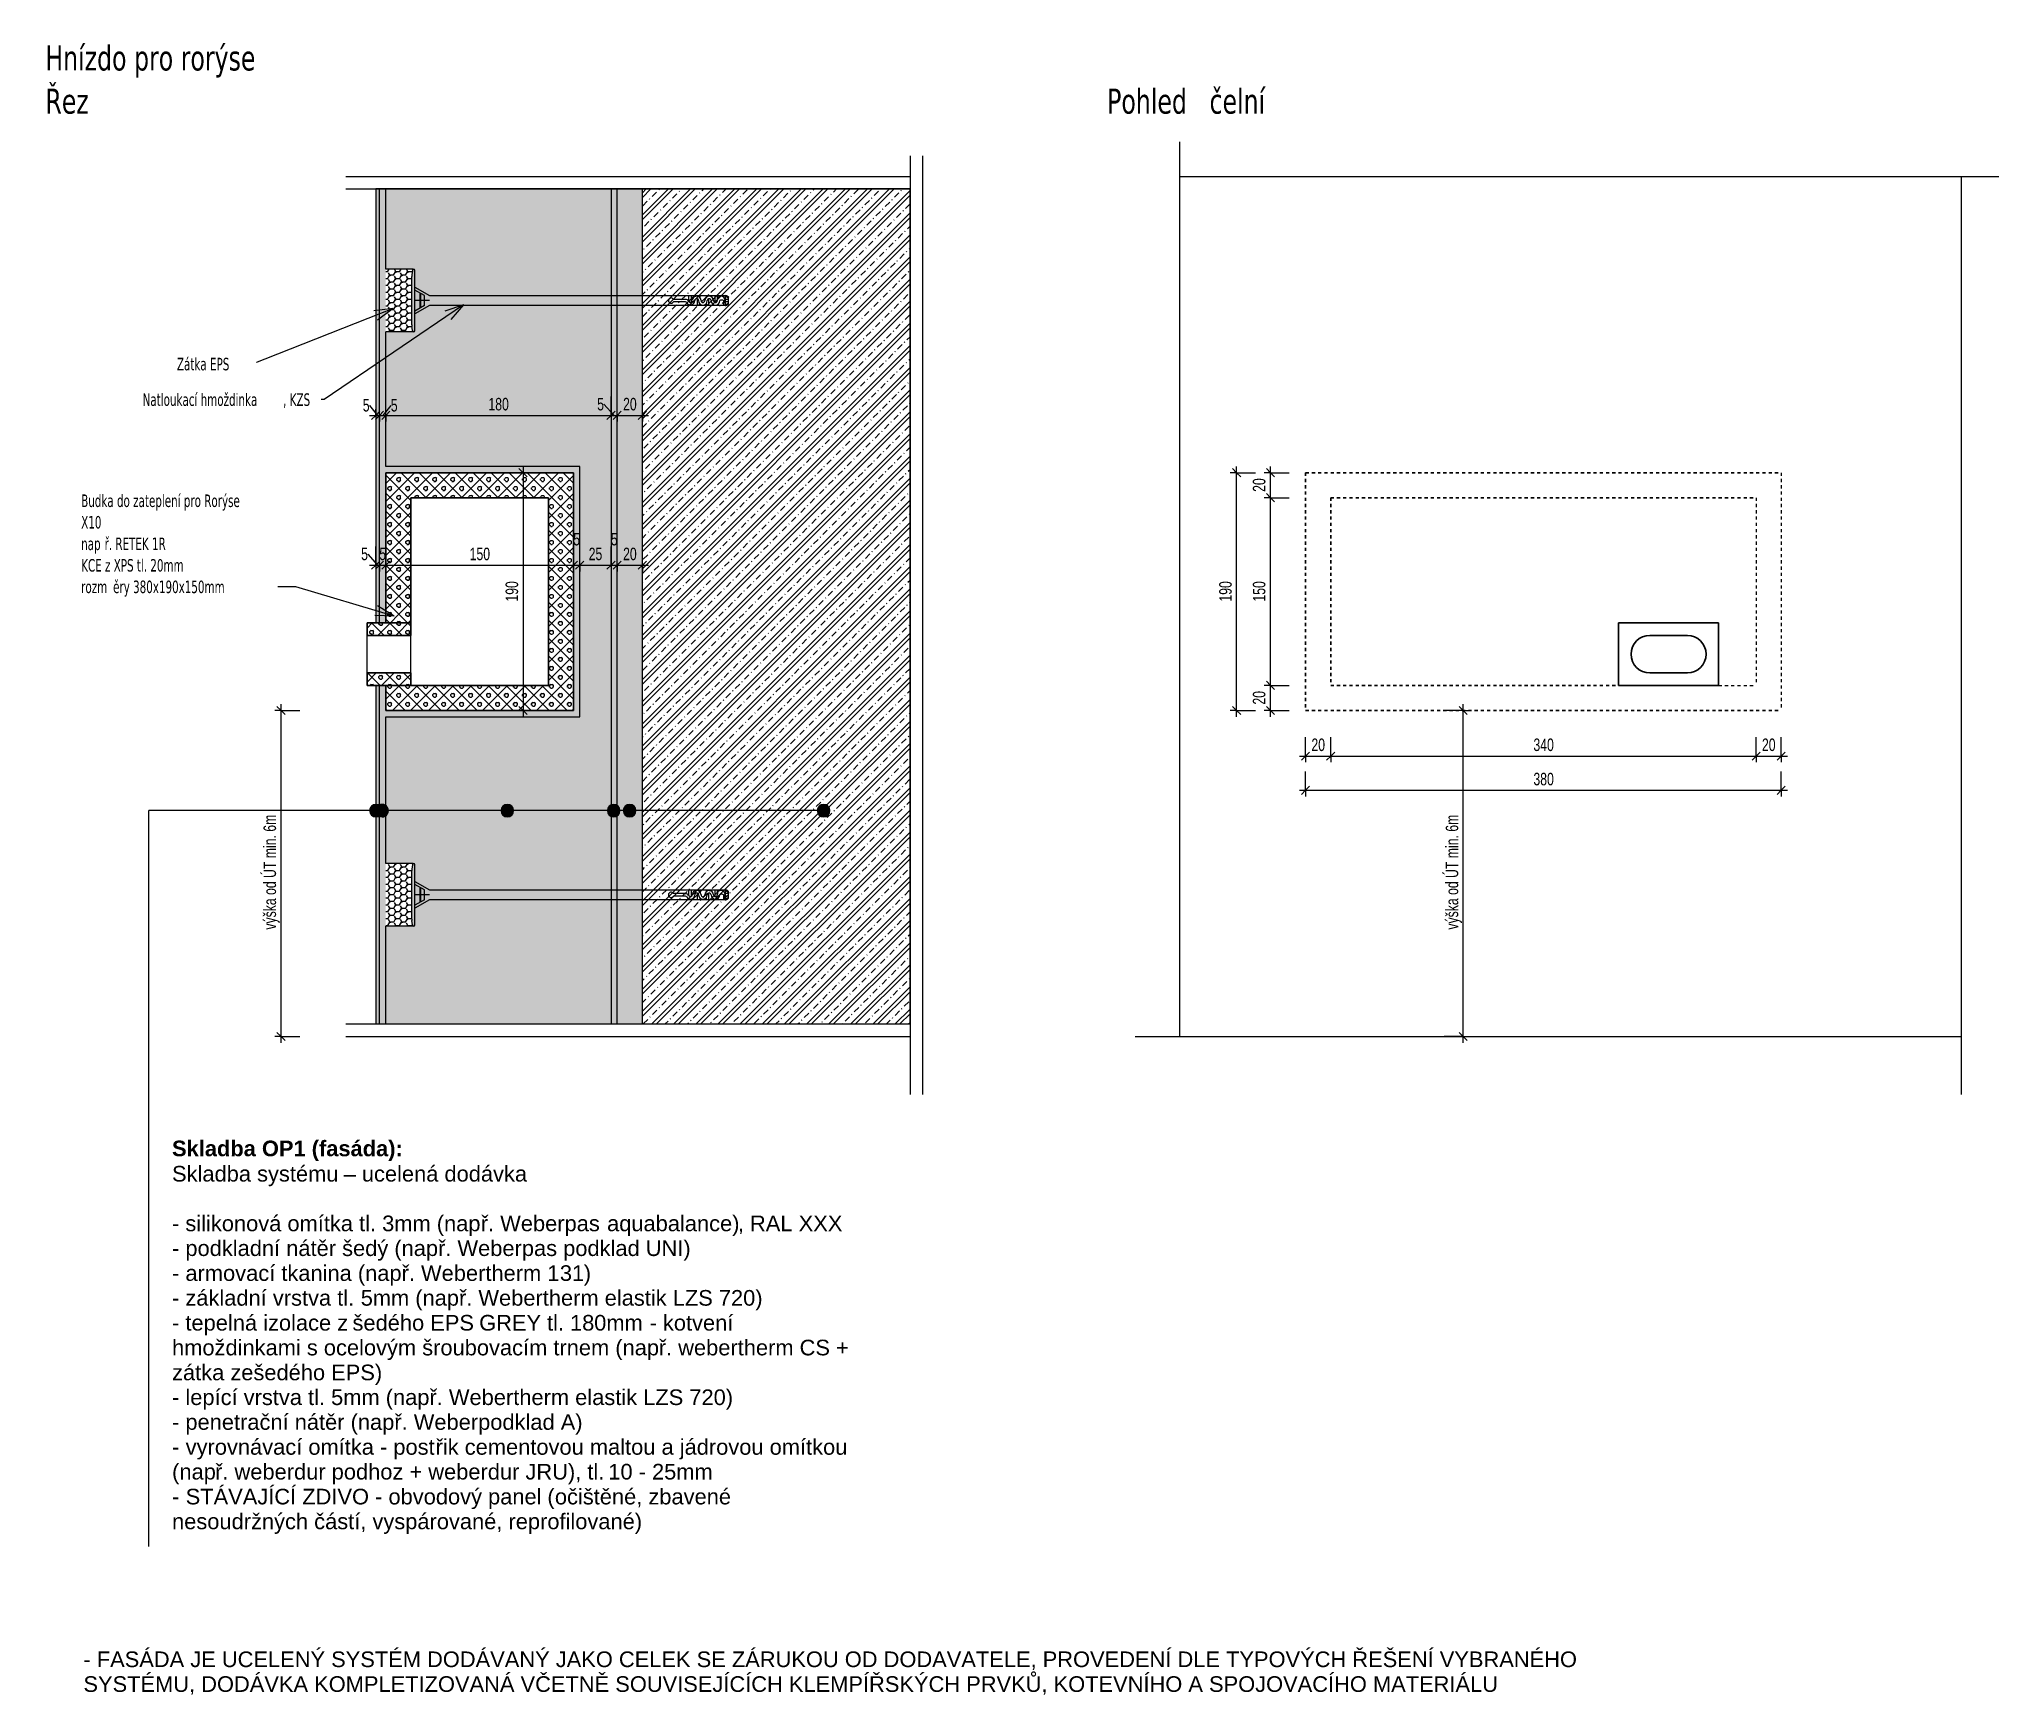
# Model space of a CAD drawing. Header units: millimetres. Extents: x 4254 to 5820, y 2280 to 3604.
import ezdxf

# ---------------------------------------------------------------- set-up
doc = ezdxf.new("R2010")
doc.units = ezdxf.units.MM
doc.linetypes.add('3_Čárkovaná 2_5mm', pattern=[5, 2.5, -2.5])
for name, color, linetype, lineweight in [('A-ANNO-DIMS', 211, 'Continuous', 9), ('A-ANNO-DIMS-5', 211, 'Continuous', 9), ('A-DETL', 90, 'Continuous', 18), ('A-DETL-GENF', 92, 'Continuous', 18), ('A-DETL-THIN', 151, 'Continuous', 18), ('G-ANNO-TEXT', 231, 'Continuous', 9)]:
    doc.layers.add(name, color=color, linetype=linetype, lineweight=lineweight)
doc.styles.add('Arial', font='arial.ttf', dxfattribs={"width": 0.7, "height": 10})
doc.styles.add('Arial_1', font='arial.ttf', dxfattribs={"height": 12.5})
doc.styles.add('Arial_B', font='arialbd.ttf', dxfattribs={"height": 12.5})
doc.styles.add('Tahoma', font='tahoma.ttf', dxfattribs={"width": 0.7, "height": 10})
doc.styles.add('Tahoma_B', font='tahomabd.ttf', dxfattribs={"width": 0.7, "height": 10})
doc.styles.add('Tahoma_B_1', font='tahomabd.ttf', dxfattribs={"width": 0.8, "height": 20})
doc.dimstyles.new('Vnitřní_-_průhledné', dxfattribs={"dimscale": 304.8, "dimtxt": 10.202594, "dimasz": 0.021325, "dimexe": 0.016404, "dimexo": 0.0625, "dimgap": 0.003281, "dimtad": 1, "dimdec": 0, "dimrnd": 5, "dimzin": 0, "dimdsep": 46, "dimtxsty": 'Arial', "dimblk1": 'OBLIQUE', "dimblk2": 'OBLIQUE', "dimsah": 1, "dimcen": 0.09, "dimdle": 0.016404, "dimazin": 0, "dimtfac": 1, "dimtdec": 4, "dimtix": 1, "dimtmove": 1, "dimatfit": 3, "dimfxl": 0.049213, "dimfxlon": 1, "dimtvp": 1, "dimtolj": 1, "dimtzin": 0, "dimarcsym": 2})
doc.dimstyles.new('Vnitřní_-_průhledné_1', dxfattribs={"dimscale": 304.8, "dimtxt": 10.202594, "dimasz": 0.021325, "dimexe": 0.016404, "dimexo": 0.0625, "dimgap": 0.003281, "dimtad": 1, "dimdec": 0, "dimrnd": 5, "dimzin": 0, "dimdsep": 46, "dimtxsty": 'Arial', "dimblk1": 'OBLIQUE', "dimblk2": 'OBLIQUE', "dimsah": 1, "dimcen": 0.09, "dimdle": 0.016404, "dimazin": 0, "dimtfac": 1, "dimtdec": 4, "dimtix": 1, "dimtmove": 0, "dimatfit": 3, "dimfxl": 0.049213, "dimfxlon": 1, "dimtvp": 1, "dimtolj": 1, "dimtzin": 0, "dimarcsym": 2})
doc.dimstyles.new('Vnitřní_-_průhledné_2', dxfattribs={"dimscale": 304.8, "dimtxt": 10.202594, "dimasz": 0.021325, "dimexe": 0.016404, "dimexo": 0.0625, "dimgap": 0.003281, "dimtad": 1, "dimdec": 0, "dimrnd": 5, "dimzin": 0, "dimdsep": 46, "dimtxsty": 'Arial', "dimblk1": 'OBLIQUE', "dimblk2": 'OBLIQUE', "dimsah": 1, "dimcen": 0.09, "dimdle": 0.016404, "dimazin": 0, "dimtfac": 1, "dimtdec": 4, "dimtix": 1, "dimtmove": 2, "dimatfit": 3, "dimfxl": 0.049213, "dimfxlon": 1, "dimtvp": 1, "dimtolj": 1, "dimtzin": 0, "dimarcsym": 2})
pattern_1 = [(0, (0, 0), (5, 5), [0.5, -4.5]), (0, (2.5, 2.5), (5, 5), [0.5, -4.5])]
pattern_2 = [(0, (0, 0), (4.763, 2.75), [3.175, -6.35]), (120, (0, 0), (-4.7630699, 2.749879), [3.175, -6.35]), (60, (0, 0), (-0.0005699, 5.499013), [0, -6.35, 3.175, 0])]

msp = doc.modelspace()

# ---------------------------------------------------------------- texts
at = {"layer": 'G-ANNO-TEXT', "color": 1, "attachment_point": 1, "bg_fill": 3, "box_fill_scale": 1.25, "bg_fill_color": 256, "bg_fill_true_color": 13158600, "bg_fill_transparency": 0}
for s, insert, char_height, width, style in [('Hnízdo pro rorýse', (4259.3, 3598.9), 20, 236.658, 'Tahoma_B_1'), ('Pohled ', (5107.7, 3564.4), 20, 99.089, 'Tahoma_B_1'), ('Budka do zateplení pro Rorýse ', (4287.9, 3240.1), 10, 190.521, 'Tahoma_B')]:
    msp.add_mtext(s, dxfattribs=dict(at, insert=insert, char_height=char_height, width=width, style=style))
at = {"layer": 'G-ANNO-TEXT', "color": 7, "char_height": 12.5, "attachment_point": 1, "bg_fill": 3, "box_fill_scale": 1.25, "bg_fill_color": 256, "bg_fill_true_color": 13158600, "bg_fill_transparency": 0}
for s, insert, width, style in [('Skladba OP1 (fasáda):', (4360.5, 2723.8), 222.468, 'Arial_B'), ('- silikonová omítka tl. 3mm (nap', (4360.5, 2663.9), 299.029, 'Arial_1'), ('- FASÁDA JE UCELENÝ SYSTÉM DODÁVANÝ JAKO CELEK SE ZÁRUKOU OD DODAVATELE, PROVEDENÍ DLE TYPOVÝCH ŘEŠENÍ VYBRANÉHO ', (4289.7, 2315.6), 1449.852, 'Arial_1')]:
    msp.add_mtext(s, dxfattribs=dict(at, insert=insert, width=width, style=style))

# ---------------------------------------------------------------- blocks, each defined once
blk = doc.blocks.new('DIMBLOCK1-Hnízdo')
at = {"layer": 'A-ANNO-DIMS-5'}
for p, q in [((4518.2, 3311.3), (4524.8, 3303.3)), ((4518.2, 3311.3), (4518.2, 3311.3)), ((4523.3, 3303.3), (4523.3, 3308.3)), ((4526.3, 3303.3), (4526.3, 3318.3)), ((4518.3, 3303.3), (4526.3, 3303.3)), ((4523.3, 3303.3), (4523.3, 3288.3)), ((4526.3, 3303.3), (4526.3, 3298.3))]:
    blk.add_line(p, q, dxfattribs=at)
at = {"layer": 'A-ANNO-DIMS-5', "lineweight": 18}
for p, q in [((4523.3, 3303.3), (4526.5, 3306.6)), ((4526.3, 3303.3), (4529.5, 3306.6)), ((4523.3, 3303.3), (4520, 3300.1)), ((4526.3, 3303.3), (4523, 3300.1))]:
    blk.add_line(p, q, dxfattribs=at)
at = {"layer": 'A-ANNO-DIMS-5', "color": 0, "insert": (4512.9, 3316.4), "char_height": 10, "width": 6.404, "attachment_point": 1, "line_spacing_factor": 0.941778, "style": 'Arial'}
blk.add_mtext('\\fArial|b0|i0|c238|p34|;\\W.7;5', dxfattribs=at)
blk = doc.blocks.new('_Oblique')
at = {"color": 0, "linetype": 'ByBlock', "lineweight": -2}
blk.add_line((-0.5, -0.5), (0.5, 0.5), dxfattribs=at)
blk = doc.blocks.new('DIMBLOCK2-Hnízdo')
at = {"layer": 'A-ANNO-DIMS-5'}
for p, q in [((4526.3, 3303.3), (4526.3, 3318.3)), ((4535.3, 3311.3), (4528.8, 3303.3)), ((4531.3, 3303.3), (4531.3, 3318.3)), ((4535.3, 3311.3), (4535.3, 3311.3)), ((4526.3, 3303.3), (4531.3, 3303.3)), ((4526.3, 3303.3), (4526.3, 3298.3)), ((4531.3, 3303.3), (4531.3, 3298.3))]:
    blk.add_line(p, q, dxfattribs=at)
at = {"layer": 'A-ANNO-DIMS-5', "lineweight": 18}
for p, q in [((4526.3, 3303.3), (4529.5, 3306.6)), ((4531.3, 3303.3), (4534.5, 3306.6)), ((4526.3, 3303.3), (4523, 3300.1)), ((4531.3, 3303.3), (4528, 3300.1))]:
    blk.add_line(p, q, dxfattribs=at)
at = {"layer": 'A-ANNO-DIMS-5', "color": 0, "insert": (4535.3, 3316.4), "char_height": 10, "width": 6.404, "attachment_point": 1, "line_spacing_factor": 0.941778, "style": 'Arial'}
blk.add_mtext('\\fArial|b0|i0|c238|p34|;\\W.7;5', dxfattribs=at)
blk = doc.blocks.new('DIMBLOCK3-Hnízdo')
at = {"layer": 'A-ANNO-DIMS-5'}
for p, q in [((4531.3, 3303.3), (4531.3, 3318.3)), ((4711.3, 3303.3), (4711.3, 3318.3)), ((4531.3, 3303.3), (4711.3, 3303.3)), ((4531.3, 3303.3), (4531.3, 3298.3)), ((4711.3, 3303.3), (4711.3, 3298.3))]:
    blk.add_line(p, q, dxfattribs=at)
at = {"layer": 'A-ANNO-DIMS-5', "lineweight": 18}
for p, q in [((4531.3, 3303.3), (4534.5, 3306.6)), ((4711.3, 3303.3), (4714.5, 3306.6)), ((4531.3, 3303.3), (4528, 3300.1)), ((4711.3, 3303.3), (4708, 3300.1))]:
    blk.add_line(p, q, dxfattribs=at)
at = {"layer": 'A-ANNO-DIMS-5', "color": 0, "insert": (4613.3, 3317.3), "char_height": 10, "width": 19.212, "attachment_point": 1, "line_spacing_factor": 0.941778, "style": 'Arial'}
blk.add_mtext('180', dxfattribs=at)
blk = doc.blocks.new('DIMBLOCK4-Hnízdo')
at = {"layer": 'A-ANNO-DIMS-5'}
for p, q in [((4705.6, 3312.2), (4713.8, 3303.3)), ((4705.6, 3312.2), (4705.6, 3312.2)), ((4711.3, 3303.3), (4711.3, 3318.3)), ((4716.3, 3303.3), (4716.3, 3318.3)), ((4711.3, 3303.3), (4716.3, 3303.3)), ((4711.3, 3303.3), (4711.3, 3298.3)), ((4716.3, 3303.3), (4716.3, 3298.3))]:
    blk.add_line(p, q, dxfattribs=at)
at = {"layer": 'A-ANNO-DIMS-5', "lineweight": 18}
for p, q in [((4711.3, 3303.3), (4714.5, 3306.6)), ((4716.3, 3303.3), (4719.5, 3306.6)), ((4711.3, 3303.3), (4708, 3300.1)), ((4716.3, 3303.3), (4713, 3300.1))]:
    blk.add_line(p, q, dxfattribs=at)
at = {"layer": 'A-ANNO-DIMS-5', "color": 0, "insert": (4700.2, 3317.3), "char_height": 10, "width": 6.404, "attachment_point": 1, "line_spacing_factor": 0.941778, "style": 'Arial'}
blk.add_mtext('\\fArial|b0|i0|c238|p34|;\\W.7;5', dxfattribs=at)
blk = doc.blocks.new('DIMBLOCK5-Hnízdo')
at = {"layer": 'A-ANNO-DIMS-5'}
for p, q in [((4716.3, 3303.3), (4716.3, 3318.3)), ((4736.3, 3303.3), (4736.3, 3318.3)), ((4716.3, 3303.3), (4741.3, 3303.3)), ((4716.3, 3303.3), (4716.3, 3298.3)), ((4736.3, 3303.3), (4736.3, 3298.3))]:
    blk.add_line(p, q, dxfattribs=at)
at = {"layer": 'A-ANNO-DIMS-5', "lineweight": 18}
for p, q in [((4716.3, 3303.3), (4719.5, 3306.6)), ((4736.3, 3303.3), (4739.5, 3306.6)), ((4716.3, 3303.3), (4713, 3300.1)), ((4736.3, 3303.3), (4733, 3300.1))]:
    blk.add_line(p, q, dxfattribs=at)
at = {"layer": 'A-ANNO-DIMS-5', "color": 0, "insert": (4720.9, 3317.3), "char_height": 10, "width": 12.808, "attachment_point": 1, "line_spacing_factor": 0.941778, "style": 'Arial'}
blk.add_mtext('20', dxfattribs=at)
blk = doc.blocks.new('DIMBLOCK6-Hnízdo')
at = {"layer": 'A-ANNO-DIMS-5'}
for p, q in [((4523.3, 3183.6), (4523.3, 3198.6)), ((4526.3, 3183.6), (4526.3, 3198.6)), ((4516.9, 3192.5), (4524.8, 3183.6)), ((4516.9, 3192.5), (4516.9, 3192.5)), ((4518.3, 3183.6), (4526.3, 3183.6)), ((4523.3, 3183.6), (4523.3, 3178.6)), ((4526.3, 3183.6), (4526.3, 3178.6))]:
    blk.add_line(p, q, dxfattribs=at)
at = {"layer": 'A-ANNO-DIMS-5', "lineweight": 18}
for p, q in [((4523.3, 3183.6), (4520, 3180.4)), ((4526.3, 3183.6), (4523, 3180.4)), ((4523.3, 3183.6), (4526.5, 3186.9)), ((4526.3, 3183.6), (4529.5, 3186.9))]:
    blk.add_line(p, q, dxfattribs=at)
at = {"layer": 'A-ANNO-DIMS-5', "color": 0, "insert": (4511.6, 3197.6), "char_height": 10, "width": 6.404, "attachment_point": 1, "line_spacing_factor": 0.941778, "style": 'Arial'}
blk.add_mtext('\\fArial|b0|i0|c238|p34|;\\W.7;5', dxfattribs=at)
blk = doc.blocks.new('DIMBLOCK7-Hnízdo')
at = {"layer": 'A-ANNO-DIMS-5'}
for p, q in [((4526.3, 3183.6), (4526.3, 3198.6)), ((4531.3, 3183.6), (4531.3, 3198.6)), ((4526.3, 3183.6), (4531.3, 3183.6)), ((4526.3, 3183.6), (4526.3, 3178.6)), ((4531.3, 3183.6), (4531.3, 3178.6))]:
    blk.add_line(p, q, dxfattribs=at)
at = {"layer": 'A-ANNO-DIMS-5', "lineweight": 18}
for p, q in [((4526.3, 3183.6), (4523, 3180.4)), ((4526.3, 3183.6), (4529.5, 3186.9)), ((4531.3, 3183.6), (4528, 3180.4)), ((4531.3, 3183.6), (4534.5, 3186.9))]:
    blk.add_line(p, q, dxfattribs=at)
at = {"layer": 'A-ANNO-DIMS-5', "color": 0, "insert": (4526.1, 3197.6), "char_height": 10, "width": 6.404, "attachment_point": 1, "line_spacing_factor": 0.941778, "style": 'Arial'}
blk.add_mtext('\\fArial|b0|i0|c238|p34|;\\W.7;5', dxfattribs=at)
blk = doc.blocks.new('DIMBLOCK8-Hnízdo')
at = {"layer": 'A-ANNO-DIMS-5'}
for p, q in [((4531.3, 3183.6), (4531.3, 3198.6)), ((4681.3, 3183.6), (4681.3, 3198.6)), ((4531.3, 3183.6), (4681.3, 3183.6)), ((4531.3, 3183.6), (4531.3, 3178.6)), ((4681.3, 3183.6), (4681.3, 3178.6))]:
    blk.add_line(p, q, dxfattribs=at)
at = {"layer": 'A-ANNO-DIMS-5', "lineweight": 18}
for p, q in [((4531.3, 3183.6), (4528, 3180.4)), ((4531.3, 3183.6), (4534.5, 3186.9)), ((4681.3, 3183.6), (4678, 3180.4)), ((4681.3, 3183.6), (4684.5, 3186.9))]:
    blk.add_line(p, q, dxfattribs=at)
at = {"layer": 'A-ANNO-DIMS-5', "color": 0, "insert": (4598.3, 3197.6), "char_height": 10, "width": 19.212, "attachment_point": 1, "line_spacing_factor": 0.941778, "style": 'Arial'}
blk.add_mtext('150', dxfattribs=at)
blk = doc.blocks.new('DIMBLOCK9-Hnízdo')
at = {"layer": 'A-ANNO-DIMS-5'}
for p, q in [((4681.3, 3183.6), (4681.3, 3198.6)), ((4686.3, 3183.6), (4686.3, 3198.6)), ((4681.3, 3183.6), (4686.3, 3183.6)), ((4681.3, 3183.6), (4681.3, 3178.6)), ((4686.3, 3183.6), (4686.3, 3178.6))]:
    blk.add_line(p, q, dxfattribs=at)
at = {"layer": 'A-ANNO-DIMS-5', "lineweight": 18}
for p, q in [((4681.3, 3183.6), (4678, 3180.4)), ((4681.3, 3183.6), (4684.5, 3186.9)), ((4686.3, 3183.6), (4683, 3180.4)), ((4686.3, 3183.6), (4689.5, 3186.9))]:
    blk.add_line(p, q, dxfattribs=at)
at = {"layer": 'A-ANNO-DIMS-5', "color": 0, "insert": (4681.1, 3209.4), "char_height": 10, "width": 6.404, "attachment_point": 1, "line_spacing_factor": 0.941778, "style": 'Arial'}
blk.add_mtext('\\fArial|b0|i0|c238|p34|;\\W.7;5', dxfattribs=at)
blk = doc.blocks.new('DIMBLOCK10-Hnízdo')
at = {"layer": 'A-ANNO-DIMS-5'}
for p, q in [((4686.3, 3183.6), (4686.3, 3198.6)), ((4711.3, 3183.6), (4711.3, 3198.6)), ((4686.3, 3183.6), (4711.3, 3183.6)), ((4686.3, 3183.6), (4686.3, 3178.6)), ((4711.3, 3183.6), (4711.3, 3178.6))]:
    blk.add_line(p, q, dxfattribs=at)
at = {"layer": 'A-ANNO-DIMS-5', "lineweight": 18}
for p, q in [((4686.3, 3183.6), (4683, 3180.4)), ((4686.3, 3183.6), (4689.5, 3186.9)), ((4711.3, 3183.6), (4708, 3180.4)), ((4711.3, 3183.6), (4714.5, 3186.9))]:
    blk.add_line(p, q, dxfattribs=at)
at = {"layer": 'A-ANNO-DIMS-5', "color": 0, "insert": (4693.4, 3197.6), "char_height": 10, "width": 12.808, "attachment_point": 1, "line_spacing_factor": 0.941778, "style": 'Arial'}
blk.add_mtext('25', dxfattribs=at)
blk = doc.blocks.new('DIMBLOCK11-Hnízdo')
at = {"layer": 'A-ANNO-DIMS-5'}
for p, q in [((4711.3, 3183.6), (4711.3, 3198.6)), ((4716.3, 3183.6), (4716.3, 3198.6)), ((4711.3, 3183.6), (4716.3, 3183.6)), ((4711.3, 3183.6), (4711.3, 3178.6)), ((4716.3, 3183.6), (4716.3, 3178.6))]:
    blk.add_line(p, q, dxfattribs=at)
at = {"layer": 'A-ANNO-DIMS-5', "lineweight": 18}
for p, q in [((4711.3, 3183.6), (4708, 3180.4)), ((4711.3, 3183.6), (4714.5, 3186.9)), ((4716.3, 3183.6), (4713, 3180.4)), ((4716.3, 3183.6), (4719.5, 3186.9))]:
    blk.add_line(p, q, dxfattribs=at)
at = {"layer": 'A-ANNO-DIMS-5', "color": 0, "insert": (4711.1, 3209.4), "char_height": 10, "width": 6.404, "attachment_point": 1, "line_spacing_factor": 0.941778, "style": 'Arial'}
blk.add_mtext('\\fArial|b0|i0|c238|p34|;\\W.7;5', dxfattribs=at)
blk = doc.blocks.new('DIMBLOCK12-Hnízdo')
at = {"layer": 'A-ANNO-DIMS-5'}
for p, q in [((4716.3, 3183.6), (4716.3, 3198.6)), ((4736.3, 3183.6), (4736.3, 3198.6)), ((4716.3, 3183.6), (4741.3, 3183.6)), ((4716.3, 3183.6), (4716.3, 3178.6)), ((4736.3, 3183.6), (4736.3, 3178.6))]:
    blk.add_line(p, q, dxfattribs=at)
at = {"layer": 'A-ANNO-DIMS-5', "lineweight": 18}
for p, q in [((4716.3, 3183.6), (4713, 3180.4)), ((4716.3, 3183.6), (4719.5, 3186.9)), ((4736.3, 3183.6), (4733, 3180.4)), ((4736.3, 3183.6), (4739.5, 3186.9))]:
    blk.add_line(p, q, dxfattribs=at)
at = {"layer": 'A-ANNO-DIMS-5', "color": 0, "insert": (4720.9, 3197.6), "char_height": 10, "width": 12.808, "attachment_point": 1, "line_spacing_factor": 0.941778, "style": 'Arial'}
blk.add_mtext('20', dxfattribs=at)
blk = doc.blocks.new('DIMBLOCK13-Hnízdo')
at = {"layer": 'A-ANNO-DIMS-5'}
for p, q in [((4641, 3257.5), (4636, 3257.5)), ((4641, 3262.5), (4641, 3062.5)), ((4641, 3257.5), (4656, 3257.5)), ((4641, 3067.5), (4636, 3067.5)), ((4641, 3067.5), (4656, 3067.5))]:
    blk.add_line(p, q, dxfattribs=at)
at = {"layer": 'A-ANNO-DIMS-5', "lineweight": 18}
for p, q in [((4641, 3257.5), (4637.7, 3260.8)), ((4641, 3257.5), (4644.2, 3254.3)), ((4641, 3067.5), (4637.7, 3070.8)), ((4641, 3067.5), (4644.2, 3064.3))]:
    blk.add_line(p, q, dxfattribs=at)
at = {"layer": 'A-ANNO-DIMS-5', "color": 0, "insert": (4627, 3154.5), "char_height": 10, "width": 19.212, "attachment_point": 1, "rotation": 90, "line_spacing_factor": 0.941778, "style": 'Arial'}
blk.add_mtext('190', dxfattribs=at)
blk = doc.blocks.new('DIMBLOCK14-Hnízdo')
at = {"layer": 'A-ANNO-DIMS-5', "lineweight": 18}
for p, q in [((4447.6, 3067.5), (4444.3, 3070.8)), ((4447.6, 3067.5), (4450.8, 3064.3)), ((4447.6, 2807), (4444.3, 2810.2)), ((4447.6, 2807), (4450.8, 2803.7))]:
    blk.add_line(p, q, dxfattribs=at)
at = {"layer": 'A-ANNO-DIMS-5'}
for p, q in [((4447.6, 2802), (4447.6, 3072.5)), ((4447.6, 3067.5), (4442.6, 3067.5)), ((4447.6, 3067.5), (4462.6, 3067.5)), ((4447.6, 2807), (4442.6, 2807)), ((4447.6, 2807), (4462.6, 2807))]:
    blk.add_line(p, q, dxfattribs=at)
at = {"layer": 'A-ANNO-DIMS-5', "color": 0, "insert": (4433.6, 2892.4), "char_height": 10, "width": 107.739, "attachment_point": 1, "rotation": 90, "line_spacing_factor": 0.941778, "style": 'Arial'}
blk.add_mtext('výška od ÚT min. 6m', dxfattribs=at)
blk = doc.blocks.new('DIMBLOCK15-Hnízdo')
at = {"layer": 'A-ANNO-DIMS-5'}
for p, q in [((5266.3, 3003.7), (5266.3, 3018.7)), ((5646.3, 3003.7), (5646.3, 3018.7)), ((5261.3, 3003.7), (5651.3, 3003.7)), ((5266.3, 3003.7), (5266.3, 2998.7)), ((5646.3, 3003.7), (5646.3, 2998.7))]:
    blk.add_line(p, q, dxfattribs=at)
at = {"layer": 'A-ANNO-DIMS-5', "lineweight": 18}
for p, q in [((5266.3, 3003.7), (5269.5, 3007)), ((5646.3, 3003.7), (5649.5, 3007)), ((5266.3, 3003.7), (5263, 3000.5)), ((5646.3, 3003.7), (5643, 3000.5))]:
    blk.add_line(p, q, dxfattribs=at)
at = {"layer": 'A-ANNO-DIMS-5', "color": 0, "insert": (5448.3, 3017.7), "char_height": 10, "width": 19.212, "attachment_point": 1, "line_spacing_factor": 0.941778, "style": 'Arial'}
blk.add_mtext('380', dxfattribs=at)
blk = doc.blocks.new('DIMBLOCK16-Hnízdo')
at = {"layer": 'A-ANNO-DIMS-5'}
for p, q in [((5211.1, 3257.5), (5206.1, 3257.5)), ((5211.1, 3062.5), (5211.1, 3262.5)), ((5211.1, 3257.5), (5226.1, 3257.5)), ((5211.1, 3067.5), (5206.1, 3067.5)), ((5211.1, 3067.5), (5226.1, 3067.5))]:
    blk.add_line(p, q, dxfattribs=at)
at = {"layer": 'A-ANNO-DIMS-5', "lineweight": 18}
for p, q in [((5211.1, 3257.5), (5207.9, 3260.8)), ((5211.1, 3257.5), (5214.4, 3254.3)), ((5211.1, 3067.5), (5207.9, 3070.8)), ((5211.1, 3067.5), (5214.4, 3064.3))]:
    blk.add_line(p, q, dxfattribs=at)
at = {"layer": 'A-ANNO-DIMS-5', "color": 0, "insert": (5197.2, 3154.5), "char_height": 10, "width": 19.212, "attachment_point": 1, "rotation": 90, "line_spacing_factor": 0.941778, "style": 'Arial'}
blk.add_mtext('190', dxfattribs=at)
blk = doc.blocks.new('DIMBLOCK17-Hnízdo')
at = {"layer": 'A-ANNO-DIMS-5'}
for p, q in [((5238.1, 3087.5), (5233.1, 3087.5)), ((5238.1, 3062.5), (5238.1, 3087.5)), ((5238.1, 3087.5), (5253.1, 3087.5)), ((5238.1, 3067.5), (5233.1, 3067.5)), ((5238.1, 3067.5), (5253.1, 3067.5))]:
    blk.add_line(p, q, dxfattribs=at)
at = {"layer": 'A-ANNO-DIMS-5', "lineweight": 18}
for p, q in [((5238.1, 3087.5), (5234.9, 3090.8)), ((5238.1, 3087.5), (5241.4, 3084.3)), ((5238.1, 3067.5), (5234.9, 3070.8)), ((5238.1, 3067.5), (5241.4, 3064.3))]:
    blk.add_line(p, q, dxfattribs=at)
at = {"layer": 'A-ANNO-DIMS-5', "color": 0, "insert": (5224.1, 3072.2), "char_height": 10, "width": 12.808, "attachment_point": 1, "rotation": 90, "line_spacing_factor": 0.941778, "style": 'Arial'}
blk.add_mtext('20', dxfattribs=at)
blk = doc.blocks.new('DIMBLOCK18-Hnízdo')
at = {"layer": 'A-ANNO-DIMS-5'}
for p, q in [((5238.1, 3237.5), (5233.1, 3237.5)), ((5238.1, 3087.5), (5238.1, 3237.5)), ((5238.1, 3237.5), (5253.1, 3237.5)), ((5238.1, 3087.5), (5233.1, 3087.5)), ((5238.1, 3087.5), (5253.1, 3087.5))]:
    blk.add_line(p, q, dxfattribs=at)
at = {"layer": 'A-ANNO-DIMS-5', "lineweight": 18}
for p, q in [((5238.1, 3237.5), (5234.9, 3240.8)), ((5238.1, 3237.5), (5241.4, 3234.3)), ((5238.1, 3087.5), (5234.9, 3090.8)), ((5238.1, 3087.5), (5241.4, 3084.3))]:
    blk.add_line(p, q, dxfattribs=at)
at = {"layer": 'A-ANNO-DIMS-5', "color": 0, "insert": (5224.1, 3154.5), "char_height": 10, "width": 19.212, "attachment_point": 1, "rotation": 90, "line_spacing_factor": 0.941778, "style": 'Arial'}
blk.add_mtext('150', dxfattribs=at)
blk = doc.blocks.new('DIMBLOCK19-Hnízdo')
at = {"layer": 'A-ANNO-DIMS-5'}
for p, q in [((5238.1, 3257.5), (5233.1, 3257.5)), ((5238.1, 3237.5), (5238.1, 3262.5)), ((5238.1, 3257.5), (5253.1, 3257.5)), ((5238.1, 3237.5), (5233.1, 3237.5)), ((5238.1, 3237.5), (5253.1, 3237.5))]:
    blk.add_line(p, q, dxfattribs=at)
at = {"layer": 'A-ANNO-DIMS-5', "lineweight": 18}
for p, q in [((5238.1, 3257.5), (5234.9, 3260.8)), ((5238.1, 3257.5), (5241.4, 3254.3)), ((5238.1, 3237.5), (5234.9, 3240.8)), ((5238.1, 3237.5), (5241.4, 3234.3))]:
    blk.add_line(p, q, dxfattribs=at)
at = {"layer": 'A-ANNO-DIMS-5', "color": 0, "insert": (5224.1, 3242.2), "char_height": 10, "width": 12.808, "attachment_point": 1, "rotation": 90, "line_spacing_factor": 0.941778, "style": 'Arial'}
blk.add_mtext('20', dxfattribs=at)
blk = doc.blocks.new('DIMBLOCK20-Hnízdo')
at = {"layer": 'A-ANNO-DIMS-5'}
for p, q in [((5266.3, 3031.1), (5266.3, 3046.1)), ((5286.3, 3031.1), (5286.3, 3046.1)), ((5261.3, 3031.1), (5286.3, 3031.1)), ((5266.3, 3031.1), (5266.3, 3026.1)), ((5286.3, 3031.1), (5286.3, 3026.1))]:
    blk.add_line(p, q, dxfattribs=at)
at = {"layer": 'A-ANNO-DIMS-5', "lineweight": 18}
for p, q in [((5266.3, 3031.1), (5263, 3027.8)), ((5266.3, 3031.1), (5269.5, 3034.3)), ((5286.3, 3031.1), (5283, 3027.8)), ((5286.3, 3031.1), (5289.5, 3034.3))]:
    blk.add_line(p, q, dxfattribs=at)
at = {"layer": 'A-ANNO-DIMS-5', "color": 0, "insert": (5270.9, 3045.1), "char_height": 10, "width": 12.808, "attachment_point": 1, "line_spacing_factor": 0.941778, "style": 'Arial'}
blk.add_mtext('20', dxfattribs=at)
blk = doc.blocks.new('DIMBLOCK21-Hnízdo')
at = {"layer": 'A-ANNO-DIMS-5'}
for p, q in [((5286.3, 3031.1), (5286.3, 3046.1)), ((5626.3, 3031.1), (5626.3, 3046.1)), ((5286.3, 3031.1), (5626.3, 3031.1)), ((5286.3, 3031.1), (5286.3, 3026.1)), ((5626.3, 3031.1), (5626.3, 3026.1))]:
    blk.add_line(p, q, dxfattribs=at)
at = {"layer": 'A-ANNO-DIMS-5', "lineweight": 18}
for p, q in [((5286.3, 3031.1), (5283, 3027.8)), ((5286.3, 3031.1), (5289.5, 3034.3)), ((5626.3, 3031.1), (5623, 3027.8)), ((5626.3, 3031.1), (5629.5, 3034.3))]:
    blk.add_line(p, q, dxfattribs=at)
at = {"layer": 'A-ANNO-DIMS-5', "color": 0, "insert": (5448.3, 3045.1), "char_height": 10, "width": 19.212, "attachment_point": 1, "line_spacing_factor": 0.941778, "style": 'Arial'}
blk.add_mtext('340', dxfattribs=at)
blk = doc.blocks.new('DIMBLOCK22-Hnízdo')
at = {"layer": 'A-ANNO-DIMS-5'}
for p, q in [((5626.3, 3031.1), (5626.3, 3046.1)), ((5646.3, 3031.1), (5646.3, 3046.1)), ((5626.3, 3031.1), (5651.3, 3031.1)), ((5626.3, 3031.1), (5626.3, 3026.1)), ((5646.3, 3031.1), (5646.3, 3026.1))]:
    blk.add_line(p, q, dxfattribs=at)
at = {"layer": 'A-ANNO-DIMS-5', "lineweight": 18}
for p, q in [((5626.3, 3031.1), (5623, 3027.8)), ((5626.3, 3031.1), (5629.5, 3034.3)), ((5646.3, 3031.1), (5643, 3027.8)), ((5646.3, 3031.1), (5649.5, 3034.3))]:
    blk.add_line(p, q, dxfattribs=at)
at = {"layer": 'A-ANNO-DIMS-5', "color": 0, "insert": (5630.9, 3045.1), "char_height": 10, "width": 12.808, "attachment_point": 1, "line_spacing_factor": 0.941778, "style": 'Arial'}
blk.add_mtext('20', dxfattribs=at)
blk = doc.blocks.new('DIMBLOCK23-Hnízdo')
at = {"layer": 'A-ANNO-DIMS-5', "lineweight": 18}
for p, q in [((5392.1, 3067.5), (5388.9, 3070.8)), ((5392.1, 3067.5), (5395.4, 3064.3)), ((5392.1, 2807), (5388.9, 2810.2)), ((5392.1, 2807), (5395.4, 2803.7))]:
    blk.add_line(p, q, dxfattribs=at)
at = {"layer": 'A-ANNO-DIMS-5'}
for p, q in [((5392.1, 2802), (5392.1, 3072.5)), ((5392.1, 3067.5), (5377.1, 3067.5)), ((5392.1, 3067.5), (5397.1, 3067.5)), ((5392.1, 2807), (5377.1, 2807)), ((5392.1, 2807), (5397.1, 2807))]:
    blk.add_line(p, q, dxfattribs=at)
at = {"layer": 'A-ANNO-DIMS-5', "color": 0, "insert": (5378.2, 2892.4), "char_height": 10, "width": 107.739, "attachment_point": 1, "rotation": 90, "line_spacing_factor": 0.941778, "style": 'Arial'}
blk.add_mtext('výška od ÚT min. 6m', dxfattribs=at)

# ---------------------------------------------------------------- dimensions: what is measured, and where the dimension line sits
at = {"layer": 'A-ANNO-DIMS'}
for base, p1, p2, dimstyle, override, picture, middle in [((4526.3, 3303.3), (4523.3, 3288.3), (4526.3, 3318.3), 'Vnitřní_-_průhledné', {"dimpost": '<>', "dimfxl": 30.149627}, 'DIMBLOCK1-Hnízdo', (4516.1, 3309.8)), ((4531.3, 3303.3), (4526.3, 3318.3), (4531.3, 3318.3), 'Vnitřní_-_průhledné', {"dimpost": '<>', "dimfxl": 5}, 'DIMBLOCK2-Hnízdo', (4538.6, 3309.8)), ((4716.3, 3303.3), (4711.3, 3318.3), (4716.3, 3318.3), 'Vnitřní_-_průhledné', {"dimpost": '<>', "dimfxl": 5}, 'DIMBLOCK4-Hnízdo', (4703.4, 3310.6)), ((4526.3, 3183.6), (4523.3, 3198.6), (4526.3, 3198.6), 'Vnitřní_-_průhledné', {"dimpost": '<>', "dimfxl": 3}, 'DIMBLOCK6-Hnízdo', (4514.8, 3190.9)), ((4686.3, 3183.6), (4681.3, 3198.6), (4686.3, 3198.6), 'Vnitřní_-_průhledné_2', {"dimpost": '<>', "dimfxl": 5}, 'DIMBLOCK9-Hnízdo', (4684.3, 3202.8)), ((4716.3, 3183.6), (4711.3, 3198.6), (4716.3, 3198.6), 'Vnitřní_-_průhledné_2', {"dimpost": '<>', "dimfxl": 5}, 'DIMBLOCK11-Hnízdo', (4714.3, 3202.8))]:
    dim = msp.add_linear_dim(base=base, p1=p1, p2=p2, dimstyle=dimstyle, override=override, dxfattribs=at)
    dim.commit()
    dim.dimension.update_dxf_attribs({"geometry": picture, "text_midpoint": middle, "dimtype": 160})
for base, p1, p2, override, picture, middle in [((4711.3, 3303.3), (4531.3, 3318.3), (4711.3, 3318.3), {"dimpost": '<>', "dimfxl": 180}, 'DIMBLOCK3-Hnízdo', (4621.3, 3309.4)), ((4736.3, 3303.3), (4716.3, 3318.3), (4736.3, 3318.3), {"dimpost": '<>', "dimfxl": 20}, 'DIMBLOCK5-Hnízdo', (4726.3, 3309.4)), ((4531.3, 3183.6), (4526.3, 3198.6), (4531.3, 3198.6), {"dimpost": '<>', "dimfxl": 5}, 'DIMBLOCK7-Hnízdo', (4528.8, 3189.7)), ((4681.3, 3183.6), (4531.3, 3198.6), (4681.3, 3198.6), {"dimpost": '<>', "dimfxl": 150}, 'DIMBLOCK8-Hnízdo', (4606.3, 3189.7)), ((4711.3, 3183.6), (4686.3, 3198.6), (4711.3, 3198.6), {"dimpost": '<>', "dimfxl": 25}, 'DIMBLOCK10-Hnízdo', (4698.8, 3189.7)), ((4736.3, 3183.6), (4716.3, 3198.6), (4736.3, 3198.6), {"dimpost": '<>', "dimfxl": 20}, 'DIMBLOCK12-Hnízdo', (4726.3, 3189.7)), ((5286.3, 3031.1), (5266.3, 3046.1), (5286.3, 3046.1), {"dimpost": '<>', "dimfxl": 20}, 'DIMBLOCK20-Hnízdo', (5276.3, 3037.2)), ((5626.3, 3031.1), (5286.3, 3046.1), (5626.3, 3046.1), {"dimpost": '<>', "dimfxl": 340}, 'DIMBLOCK21-Hnízdo', (5456.3, 3037.2)), ((5646.3, 3031.1), (5626.3, 3046.1), (5646.3, 3046.1), {"dimpost": '<>', "dimfxl": 20}, 'DIMBLOCK22-Hnízdo', (5636.3, 3037.2)), ((5646.3, 3003.7), (5266.3, 3018.7), (5646.3, 3018.7), {"dimpost": '<>', "dimfxl": 380}, 'DIMBLOCK15-Hnízdo', (5456.3, 3009.9))]:
    dim = msp.add_linear_dim(base=base, p1=p1, p2=p2, dimstyle='Vnitřní_-_průhledné_1', override=override, dxfattribs=at)
    dim.commit()
    dim.dimension.update_dxf_attribs({"geometry": picture, "text_midpoint": middle})
for base, p1, p2, override, picture, middle in [((4641, 3067.5), (4656, 3257.5), (4656, 3067.5), {"dimpost": '<>', "dimfxl": 190}, 'DIMBLOCK13-Hnízdo', (4634.9, 3162.5)), ((5211.1, 3257.5), (5226.1, 3067.5), (5226.1, 3257.5), {"dimpost": '<>', "dimfxl": 190}, 'DIMBLOCK16-Hnízdo', (5205, 3162.5)), ((5238.1, 3257.5), (5253.1, 3237.5), (5253.1, 3257.5), {"dimpost": '<>', "dimfxl": 20}, 'DIMBLOCK19-Hnízdo', (5232, 3247.5)), ((5238.1, 3237.5), (5253.1, 3087.5), (5253.1, 3237.5), {"dimpost": '<>', "dimfxl": 150}, 'DIMBLOCK18-Hnízdo', (5232, 3162.5)), ((5238.1, 3087.5), (5253.1, 3067.5), (5253.1, 3087.5), {"dimpost": '<>', "dimfxl": 20}, 'DIMBLOCK17-Hnízdo', (5232, 3077.5))]:
    dim = msp.add_linear_dim(base=base, p1=p1, p2=p2, angle=90, dimstyle='Vnitřní_-_průhledné_1', override=override, dxfattribs=at)
    dim.commit()
    dim.dimension.update_dxf_attribs({"geometry": picture, "text_midpoint": middle})
for base, p1, p2, picture, middle in [((4447.6, 3067.5), (4462.6, 2807), (4462.6, 3067.5), 'DIMBLOCK14-Hnízdo', (4438.8, 2937.3)), ((5392.1, 3067.5), (5377.1, 2807), (5377.1, 3067.5), 'DIMBLOCK23-Hnízdo', (5383.4, 2937.3))]:
    dim = msp.add_linear_dim(base=base, p1=p1, p2=p2, angle=90, text='výška od ÚT min. 6m', dimstyle='Vnitřní_-_průhledné_1', override={"dimpost": '<>', "dimfxl": 260.527509}, dxfattribs=at)
    dim.commit()
    dim.dimension.update_dxf_attribs({"geometry": picture, "text_midpoint": middle})

# ---------------------------------------------------------------- hatches: boundary and pattern name
at = {"layer": 'A-DETL-GENF'}
h = msp.add_hatch(dxfattribs=at)
h.set_pattern_fill('FP_2', color=1, style=0, pattern_type=2)
h.set_pattern_definition(pattern_1)
h.paths.add_polyline_path([(4523.3, 2817), (4526.3, 2817), (4526.3, 2983), (4525.8, 2983.2), (4524.6, 2982.7), (4523.3, 2982.5), (4523.3, 2827.4)])
h.paths.add_polyline_path([(4525.9, 2991.8), (4525.9, 2991.8), (4526.3, 2992), (4526.3, 3087.5), (4523.3, 3087.5), (4523.3, 2992.5), (4524.6, 2992.3), (4525.8, 2991.8)])
h.paths.add_polyline_path([(4526.3, 3137.5), (4526.3, 3484.3), (4523.3, 3484.3), (4523.3, 3137.5)])
h = msp.add_hatch(dxfattribs=at)
h.set_pattern_fill('FP_2', color=1, style=0, pattern_type=2)
h.set_pattern_definition(pattern_1)
h.paths.add_polyline_path([(4531.3, 2817), (4531.3, 2983.4), (4530.9, 2983.2), (4529.6, 2982.7), (4528.4, 2982.5), (4527.1, 2982.7), (4526.3, 2983), (4526.3, 2817)])
h.paths.add_polyline_path([(4531.3, 2991.6), (4531.3, 3062.5), (4686.3, 3062.5), (4686.3, 3262.5), (4531.3, 3262.5), (4531.3, 3484.3), (4526.3, 3484.3), (4526.3, 3137.5), (4531.3, 3137.5), (4531.3, 3257.5), (4681.3, 3257.5), (4681.3, 3067.5), (4531.3, 3067.5), (4531.3, 3087.5), (4526.3, 3087.5), (4526.3, 2992), (4527.1, 2992.3), (4528.4, 2992.5), (4529.8, 2992.3), (4530.9, 2991.8)])
h = msp.add_hatch(dxfattribs=at)
h.set_pattern_fill('FP_3', color=1, style=0, pattern_type=2)
h.set_pattern_definition([(0, (0, 0), (4.763, 2.75), [3.175, -6.35]), (120, (0, 0), (-4.7630699, 2.749879), [3.175, -6.35]), (60, (0, 0), (-6.99e-05, 5.499879), [0, -6.35, 3.175, 0])])
h.paths.add_polyline_path([(4531.3, 2817), (4711.3, 2817), (4711.3, 2983), (4710.9, 2983.2), (4709.9, 2984), (4709.1, 2985), (4708.6, 2986.2), (4708.4, 2987.5), (4708.6, 2988.8), (4709.1, 2990), (4709.9, 2991.1), (4710.9, 2991.8), (4711.3, 2992), (4711.3, 3484.3), (4531.3, 3484.3), (4531.3, 3420.1), (4552.1, 3420.1), (4552.1, 3370.1), (4531.3, 3370.1), (4531.3, 3262.5), (4686.3, 3262.5), (4686.3, 3062.5), (4531.3, 3062.5), (4531.3, 2991.6), (4532, 2991.1), (4532.8, 2990), (4533.3, 2988.8), (4533.4, 2987.5), (4533.3, 2986.2), (4532.8, 2985), (4532, 2984), (4531.3, 2983.4), (4531.3, 2945.2), (4552.1, 2945.2), (4552.1, 2895.2), (4531.3, 2895.2), (4531.3, 2827.4)])
h.paths.add_polyline_path([(4628.4, 2982.5), (4627.1, 2982.7), (4625.9, 2983.2), (4624.9, 2984), (4624.1, 2985), (4623.6, 2986.2), (4623.4, 2987.5), (4623.6, 2988.8), (4624.1, 2990), (4624.9, 2991.1), (4625.9, 2991.8), (4627.1, 2992.3), (4628.4, 2992.5), (4629.7, 2992.3), (4630.9, 2991.8), (4632, 2991.1), (4632.8, 2990), (4633.3, 2988.8), (4633.4, 2987.5), (4633.3, 2986.2), (4632.8, 2985), (4632, 2984), (4630.9, 2983.2), (4629.7, 2982.7)])
h = msp.add_hatch(dxfattribs=at)
h.set_pattern_fill('FP_2', color=1, style=0, pattern_type=2)
h.set_pattern_definition(pattern_1)
h.paths.add_polyline_path([(4711.3, 2817), (4716.3, 2817), (4716.3, 2983.4), (4715.9, 2983.2), (4714.7, 2982.7), (4713.4, 2982.5), (4712.1, 2982.7), (4711.3, 2983), (4711.3, 2827.4)])
h.paths.add_polyline_path([(4716.3, 2991.6), (4716.3, 3484.3), (4711.3, 3484.3), (4711.3, 2992), (4712.1, 2992.3), (4713.4, 2992.5), (4714.7, 2992.3), (4715.9, 2991.8)])
h = msp.add_hatch(dxfattribs=at)
h.set_pattern_fill('FP_2', color=1, style=0, pattern_type=2)
h.set_pattern_definition(pattern_1)
h.paths.add_polyline_path([(4716.3, 2817), (4736.3, 2817), (4736.3, 3484.3), (4716.3, 3484.3), (4716.3, 2991.6), (4717, 2991.1), (4717.8, 2990), (4718.3, 2988.8), (4718.4, 2987.5), (4718.3, 2986.2), (4717.8, 2985), (4717, 2984), (4716.3, 2983.4), (4716.3, 2827.4)])
h.paths.add_polyline_path([(4726.1, 2982.5), (4724.8, 2982.7), (4723.6, 2983.2), (4722.6, 2984), (4721.8, 2985), (4721.3, 2986.2), (4721.1, 2987.5), (4721.3, 2988.8), (4721.8, 2990), (4722.6, 2991.1), (4723.6, 2991.8), (4724.8, 2992.3), (4726.1, 2992.5), (4727.4, 2992.3), (4728.6, 2991.8), (4729.7, 2991.1), (4730.5, 2990), (4731, 2988.8), (4731.1, 2987.5), (4731, 2986.2), (4730.5, 2985), (4729.7, 2984), (4728.6, 2983.2), (4727.4, 2982.7)])
h = msp.add_hatch(dxfattribs=at)
h.set_pattern_fill('FP_1', style=0, pattern_type=2)
h.set_pattern_definition([(45, (0, 0), (-8.838835, 8.838835), []), (45, (3.75, 0), (-8.838835, 8.838835), []), (45, (10.7, 0), (-8.838835, 8.838835), [5, -2.5, 0.5, -2.5])])
h.paths.add_polyline_path([(4736.3, 2817), (4950.2, 2817), (4950.2, 3484.3), (4736.3, 3484.3), (4736.3, 2827.4)])
h.paths.add_polyline_path([(4881.1, 2982.5), (4879.8, 2982.7), (4878.6, 2983.2), (4877.6, 2984), (4876.8, 2985), (4876.3, 2986.2), (4876.1, 2987.5), (4876.3, 2988.8), (4876.8, 2990), (4877.6, 2991.1), (4878.6, 2991.8), (4879.8, 2992.3), (4881.1, 2992.5), (4882.4, 2992.3), (4883.6, 2991.8), (4884.7, 2991.1), (4885.5, 2990), (4886, 2988.8), (4886.1, 2987.5), (4886, 2986.2), (4885.5, 2985), (4884.7, 2984), (4883.6, 2983.2), (4882.4, 2982.7)])
h = msp.add_hatch(dxfattribs=at)
h.set_pattern_fill('FP_4', color=1, style=0, pattern_type=2)
h.set_pattern_definition(pattern_2)
h.paths.add_polyline_path([(4531.3, 3420.1), (4531.3, 3370.1), (4552.1, 3370.1), (4552.1, 3420.1)])
h = msp.add_hatch(dxfattribs=at)
h.set_pattern_fill('FP_5', color=1, style=0, pattern_type=2)
h.set_pattern_definition([(45, (3.592, 0), (-7.184205, 7.184205), []), (0, (15.04, 3.365), (7.184, 7.184), [1.27, -13.098]), (45, (16.31, 3.365), (-7.184205, 7.184205), [1.27, -8.89]), (90, (17.208, 4.263), (-7.184, 7.184), [1.27, -13.098]), (135, (17.208, 5.533), (-7.184205, -7.184205), [1.27, -8.89]), (0, (15.04, 6.431), (7.184, 7.184), [1.27, -13.098]), (45, (14.141, 5.533), (-7.184205, 7.184205), [1.27, -8.89]), (90, (14.141, 4.263), (-7.184, 7.184), [1.27, -13.098]), (135, (15.04, 3.365), (-7.184205, -7.184205), [1.27, -8.89]), (135, (13.389, 0), (-7.184205, -7.184205), [])])
h.paths.add_polyline_path([(4681.3, 3067.5), (4681.3, 3257.5), (4531.3, 3257.5), (4531.3, 3137.5), (4516.3, 3137.5), (4516.3, 3127.5), (4551.3, 3127.5), (4551.3, 3237.5), (4661.3, 3237.5), (4661.3, 3087.5), (4551.3, 3087.5), (4551.3, 3097.5), (4516.3, 3097.5), (4516.3, 3087.5), (4531.3, 3087.5), (4531.3, 3067.5)])
for points in [[(4523.3, 2982.5), (4524.6, 2982.7), (4525.8, 2983.2), (4526.8, 2984), (4527.6, 2985), (4528.1, 2986.2), (4528.3, 2987.5), (4528.1, 2988.8), (4527.6, 2990), (4526.8, 2991.1), (4525.8, 2991.8), (4524.6, 2992.3), (4523.3, 2992.5), (4522, 2992.3), (4520.8, 2991.8), (4519.8, 2991.1), (4519, 2990), (4518.5, 2988.8), (4518.3, 2987.5), (4518.5, 2986.2), (4519, 2985), (4519.8, 2984), (4520.8, 2983.2), (4522, 2982.7)], [(4528.4, 2982.5), (4529.7, 2982.7), (4530.9, 2983.2), (4532, 2984), (4532.8, 2985), (4533.3, 2986.2), (4533.4, 2987.5), (4533.3, 2988.8), (4532.8, 2990), (4532, 2991.1), (4530.9, 2991.8), (4529.7, 2992.3), (4528.4, 2992.5), (4527.1, 2992.3), (4525.9, 2991.8), (4526.8, 2991.1), (4527.6, 2990), (4528.1, 2988.8), (4528.3, 2987.5), (4528.1, 2986.2), (4527.6, 2985), (4526.8, 2984), (4525.9, 2983.2), (4525.9, 2983.2), (4527.1, 2982.7), (4527.6, 2982.6)], [(4628.4, 2982.5), (4629.7, 2982.7), (4630.9, 2983.2), (4632, 2984), (4632.8, 2985), (4633.3, 2986.2), (4633.4, 2987.5), (4633.3, 2988.8), (4632.8, 2990), (4632, 2991.1), (4630.9, 2991.8), (4629.7, 2992.3), (4628.4, 2992.5), (4627.1, 2992.3), (4625.9, 2991.8), (4624.9, 2991.1), (4624.1, 2990), (4623.6, 2988.8), (4623.4, 2987.5), (4623.6, 2986.2), (4624.1, 2985), (4624.9, 2984), (4625.9, 2983.2), (4627.1, 2982.7)], [(4713.4, 2982.5), (4714.7, 2982.7), (4715.9, 2983.2), (4717, 2984), (4717.8, 2985), (4718.3, 2986.2), (4718.4, 2987.5), (4718.3, 2988.8), (4717.8, 2990), (4717, 2991.1), (4715.9, 2991.8), (4714.7, 2992.3), (4713.4, 2992.5), (4712.1, 2992.3), (4710.9, 2991.8), (4709.9, 2991.1), (4709.1, 2990), (4708.6, 2988.8), (4708.4, 2987.5), (4708.6, 2986.2), (4709.1, 2985), (4709.9, 2984), (4710.9, 2983.2), (4712.1, 2982.7)], [(4726.1, 2982.5), (4727.4, 2982.7), (4728.6, 2983.2), (4729.7, 2984), (4730.5, 2985), (4731, 2986.2), (4731.1, 2987.5), (4731, 2988.8), (4730.5, 2990), (4729.7, 2991.1), (4728.6, 2991.8), (4727.4, 2992.3), (4726.1, 2992.5), (4724.8, 2992.3), (4723.6, 2991.8), (4722.6, 2991.1), (4721.8, 2990), (4721.3, 2988.8), (4721.1, 2987.5), (4721.3, 2986.2), (4721.8, 2985), (4722.6, 2984), (4723.6, 2983.2), (4724.8, 2982.7)], [(4881.1, 2982.5), (4882.4, 2982.7), (4883.6, 2983.2), (4884.7, 2984), (4885.5, 2985), (4886, 2986.2), (4886.1, 2987.5), (4886, 2988.8), (4885.5, 2990), (4884.7, 2991.1), (4883.6, 2991.8), (4882.4, 2992.3), (4881.1, 2992.5), (4879.8, 2992.3), (4878.6, 2991.8), (4877.6, 2991.1), (4876.8, 2990), (4876.3, 2988.8), (4876.1, 2987.5), (4876.3, 2986.2), (4876.8, 2985), (4877.6, 2984), (4878.6, 2983.2), (4879.8, 2982.7)]]:
    msp.add_hatch(color=7, dxfattribs=at).paths.add_polyline_path(points)
h = msp.add_hatch(dxfattribs=at)
h.set_pattern_fill('FP_4', color=1, style=0, pattern_type=2)
h.set_pattern_definition(pattern_2)
h.paths.add_polyline_path([(4552.1, 2895.2), (4552.1, 2945.2), (4531.3, 2945.2), (4531.3, 2895.2)])

# ---------------------------------------------------------------- linework, layer by layer
at = {"layer": 'A-DETL'}
for p, q in [((5165.4, 3522), (5165.4, 2807)), ((5165.4, 3494.3), (5820.2, 3494.3)), ((5790.2, 3494.3), (5790.2, 2760.7)), ((4526.3, 3484.3), (4523.3, 3484.3)), ((4523.3, 3484.3), (4523.3, 3137.5)), ((4531.3, 3484.3), (4526.3, 3484.3)), ((4526.3, 3137.5), (4526.3, 3484.3)), ((4711.3, 3484.3), (4531.3, 3484.3)), ((4531.3, 3420.1), (4531.3, 3484.3)), ((4711.3, 3484.3), (4711.3, 2992)), ((4716.3, 3484.3), (4711.3, 3484.3)), ((4736.3, 3484.3), (4716.3, 3484.3)), ((4716.3, 2991.6), (4716.3, 3484.3)), ((4736.3, 2817), (4736.3, 3484.3)), ((4552.8, 3420.1), (4531.3, 3420.1)), ((4552.1, 3375.7), (4552.1, 3414.4)), ((4552.6, 3419.1), (4552.2, 3415.7)), ((4554.6, 3371.1), (4554.6, 3419.1)), ((4554.6, 3405.7), (4566.1, 3399.1)), ((4562.1, 3399.1), (4554.6, 3403.4)), ((4558.5, 3401.2), (4558.5, 3389)), ((4559, 3400.9), (4559, 3389.3)), ((4562.1, 3391.1), (4562.1, 3399.1)), ((4566.1, 3399.1), (4802.4, 3399.1)), ((4773.2, 3399.1), (4773.2, 3394.9)), ((4775.2, 3399.1), (4775.2, 3393.6)), ((4782.2, 3399.1), (4782.2, 3397.4)), ((4787.2, 3399.1), (4787.2, 3397.5)), ((4794.2, 3399.1), (4794.2, 3393.6)), ((4796.2, 3399.1), (4796.2, 3396.3)), ((4801.2, 3399.1), (4801.2, 3397.8)), ((4802.4, 3399.1), (4802.4, 3391)), ((4804.9, 3398), (4804.9, 3392)), ((4566.1, 3395.1), (4554.6, 3395.1)), ((4562.1, 3391.1), (4554.6, 3386.7)), ((4566.1, 3391), (4554.6, 3384.4)), ((4802.4, 3391), (4566.1, 3391)), ((4770.6, 3396), (4761.2, 3396)), ((4770.7, 3394), (4761.2, 3394)), ((4773.2, 3392), (4773.2, 3391)), ((4780.2, 3396.4), (4780.2, 3391)), ((4782.2, 3392.5), (4782.2, 3391)), ((4787.2, 3392.6), (4787.2, 3391)), ((4789.2, 3396.5), (4789.2, 3391)), ((4796.2, 3391.9), (4796.2, 3391)), ((4801.2, 3395.1), (4801.2, 3391)), ((4804.9, 3396), (4802.2, 3396)), ((4802.4, 3393.3), (4802.4, 3396.7)), ((4802.4, 3396.7), (4802.4, 3393.3)), ((4804.9, 3394), (4802.4, 3394)), ((4531.3, 3262.5), (4531.3, 3370.1)), ((4552.8, 3370.1), (4531.3, 3370.1)), ((4552.6, 3371.1), (4552.2, 3374.5)), ((4686.3, 3262.5), (4531.3, 3262.5)), ((4686.3, 3062.5), (4686.3, 3262.5)), ((4516.3, 3097.5), (4516.3, 3127.5)), ((4551.3, 3097.5), (4551.3, 3127.5)), ((4523.3, 3087.5), (4523.3, 2992.5)), ((4526.3, 2992), (4526.3, 3087.5)), ((4531.3, 2991.6), (4531.3, 3062.5)), ((4531.3, 3062.5), (4686.3, 3062.5)), ((4523.3, 2982.5), (4523.3, 2817)), ((4526.3, 2817), (4526.3, 2983)), ((4531.3, 2945.2), (4531.3, 2983.4)), ((4711.3, 2983), (4711.3, 2817)), ((4716.3, 2817), (4716.3, 2983.4)), ((4552.8, 2945.2), (4531.3, 2945.2)), ((4552.6, 2944.2), (4552.2, 2940.8)), ((4554.6, 2896.2), (4554.6, 2944.2)), ((4552.1, 2900.8), (4552.1, 2939.6)), ((4554.6, 2930.8), (4566.1, 2924.2)), ((4562.1, 2924.2), (4554.6, 2928.5)), ((4566.1, 2920.2), (4554.6, 2920.2)), ((4566.1, 2916.2), (4554.6, 2909.6)), ((4562.1, 2916.2), (4554.6, 2911.9)), ((4558.5, 2926.3), (4558.5, 2914.1)), ((4559, 2926), (4559, 2914.4)), ((4562.1, 2916.2), (4562.1, 2924.2)), ((4566.1, 2924.2), (4802.4, 2924.2)), ((4802.4, 2916.2), (4566.1, 2916.2)), ((4770.6, 2921.2), (4761.2, 2921.2)), ((4770.7, 2919.2), (4761.2, 2919.2)), ((4773.2, 2924.2), (4773.2, 2920)), ((4773.2, 2917.1), (4773.2, 2916.2)), ((4775.2, 2924.2), (4775.2, 2918.8)), ((4780.2, 2921.6), (4780.2, 2916.2)), ((4782.2, 2924.2), (4782.2, 2922.6)), ((4782.2, 2917.7), (4782.2, 2916.2)), ((4787.2, 2924.2), (4787.2, 2922.7)), ((4787.2, 2917.8), (4787.2, 2916.2)), ((4789.2, 2921.6), (4789.2, 2916.2)), ((4794.2, 2924.2), (4794.2, 2918.7)), ((4796.2, 2924.2), (4796.2, 2921.4)), ((4796.2, 2917), (4796.2, 2916.2)), ((4801.2, 2924.2), (4801.2, 2922.9)), ((4801.2, 2920.2), (4801.2, 2916.2)), ((4804.9, 2921.2), (4802.2, 2921.2)), ((4802.4, 2924.2), (4802.4, 2916.2)), ((4802.4, 2918.4), (4802.4, 2921.8)), ((4802.4, 2921.8), (4802.4, 2918.4)), ((4804.9, 2919.2), (4802.4, 2919.2)), ((4804.9, 2923.2), (4804.9, 2917.2)), ((4552.6, 2896.2), (4552.2, 2899.6)), ((4531.3, 2817), (4531.3, 2895.2)), ((4552.8, 2895.2), (4531.3, 2895.2)), ((4523.3, 2817), (4526.3, 2817)), ((4526.3, 2817), (4531.3, 2817)), ((4531.3, 2817), (4711.3, 2817)), ((4711.3, 2817), (4716.3, 2817)), ((4716.3, 2817), (4736.3, 2817)), ((5130.2, 2807), (5790.2, 2807))]:
    msp.add_line(p, q, dxfattribs=at)
at = {"layer": 'A-DETL', "lineweight": 25}
for p, q in [((4531.3, 3257.5), (4681.3, 3257.5)), ((4531.3, 3257.5), (4531.3, 3137.5)), ((4681.3, 3257.5), (4681.3, 3067.5)), ((4551.3, 3237.5), (4661.3, 3237.5)), ((4551.3, 3237.5), (4551.3, 3127.5)), ((4661.3, 3237.5), (4661.3, 3087.5)), ((4516.3, 3137.5), (4531.3, 3137.5)), ((4516.3, 3137.5), (4516.3, 3127.5)), ((4531.3, 3137.5), (4551.3, 3137.5)), ((5516.3, 3137.5), (5596.3, 3137.5)), ((5516.3, 3137.5), (5516.3, 3087.5)), ((5596.3, 3137.5), (5596.3, 3087.5)), ((4516.3, 3127.5), (4551.3, 3127.5)), ((5541.3, 3127.5), (5571.3, 3127.5)), ((4516.3, 3097.5), (4551.3, 3097.5)), ((4516.3, 3097.5), (4516.3, 3087.5)), ((4516.3, 3087.5), (4531.3, 3087.5)), ((4531.3, 3087.5), (4531.3, 3067.5)), ((4551.3, 3087.5), (4531.3, 3087.5)), ((4551.3, 3097.5), (4551.3, 3087.5)), ((4661.3, 3087.5), (4551.3, 3087.5)), ((5516.3, 3087.5), (5596.3, 3087.5)), ((5541.3, 3097.5), (5571.3, 3097.5)), ((4681.3, 3067.5), (4531.3, 3067.5))]:
    msp.add_line(p, q, dxfattribs=at)
at = {"layer": 'A-DETL', "linetype": '3_Čárkovaná 2_5mm', "lineweight": 25}
for p, q in [((5266.3, 3257.5), (5646.3, 3257.5)), ((5266.3, 3257.5), (5266.3, 3067.5)), ((5286.3, 3237.5), (5626.3, 3237.5)), ((5286.3, 3237.5), (5286.3, 3087.5)), ((5286.3, 3087.5), (5516.3, 3087.5)), ((5266.3, 3067.5), (5646.3, 3067.5))]:
    msp.add_line(p, q, dxfattribs=at)
at = {"layer": 'A-DETL', "linetype": '3_Čárkovaná 2_5mm'}
for p, q in [((5646.3, 3257.5), (5646.3, 3067.5)), ((5626.3, 3237.5), (5626.3, 3087.5)), ((5596.3, 3087.5), (5626.3, 3087.5))]:
    msp.add_line(p, q, dxfattribs=at)
at = {"layer": 'A-DETL'}
for centre, radius, start, end in [((4562.1, 3414.4), 10, 172.875, 180), ((4553.6, 3419.1), 1, 0, 180), ((4779.7, 3395), 3.5, 0, 180.3676), ((4779.7, 3395), 3.5, 0, 180.3676), ((4779.7, 3395), 3.5, 0, 180.3676), ((4789.7, 3395), 3.5, 0, 180), ((4799.2, 3395.5), 3.04, 9.5019, 189.4104), ((4802, 3394.4), 4.68, 51.4912, 84.9052), ((4802.8, 3395.3), 2.76, 39.0447, 97.3529), ((4759.3, 3395), 2.12, 28.0831, 331.9169), ((4770.8, 3393), 3.03, 25.1472, 94.4675), ((4770.8, 3393), 1.03, 25.1472, 94.4675), ((4774.8, 3394.9), 3.38, 206.359, 1.7461), ((4774.8, 3394.9), 1.38, 208.1493, 2.7141), ((4779.7, 3395), 1.5, 0, 179.4411), ((4784.7, 3395), 3.5, 180, 0), ((4784.7, 3395), 1.5, 180, 0), ((4789.7, 3395), 1.5, 0, 180), ((4794.7, 3395), 3.5, 180, 0), ((4794.7, 3395), 1.5, 180, 0), ((4799.8, 3392.4), 3.04, 27.8015, 121.5095), ((4802.8, 3394.8), 2.76, 262.6471, 320.9553), ((4802, 3395.7), 4.68, 275.0949, 308.5088), ((4562.1, 3375.7), 10, 180, 187.125), ((4553.6, 3371.1), 1, 180, 0), ((4553.6, 2944.2), 1, 0, 180), ((4562.1, 2939.6), 10, 172.875, 180), ((4759.3, 2920.2), 2.12, 28.0831, 331.9169), ((4770.8, 2918.1), 3.03, 25.1472, 94.4675), ((4770.8, 2918.1), 1.03, 25.1472, 94.4675), ((4774.8, 2920.1), 3.38, 206.359, 1.7461), ((4774.8, 2920.1), 1.38, 208.1493, 2.7141), ((4779.7, 2920.2), 3.5, 0, 180.3676), ((4779.7, 2920.2), 3.5, 0, 180.3676), ((4779.7, 2920.2), 3.5, 0, 180.3676), ((4779.7, 2920.2), 1.5, 0, 179.4411), ((4784.7, 2920.2), 3.5, 180, 0), ((4784.7, 2920.2), 1.5, 180, 0), ((4789.7, 2920.2), 3.5, 0, 180), ((4789.7, 2920.2), 1.5, 0, 180), ((4794.7, 2920.2), 3.5, 180, 0), ((4794.7, 2920.2), 1.5, 180, 0), ((4799.2, 2920.7), 3.04, 9.5019, 189.4104), ((4799.8, 2917.6), 3.04, 27.8015, 121.5095), ((4802, 2919.5), 4.68, 51.4912, 84.9052), ((4802.8, 2920.4), 2.76, 39.0447, 97.3529), ((4802.8, 2919.9), 2.76, 262.6471, 320.9553), ((4802, 2920.8), 4.68, 275.0949, 308.5088), ((4562.1, 2900.8), 10, 180, 187.125), ((4553.6, 2896.2), 1, 180, 0)]:
    msp.add_arc(centre, radius, start, end, dxfattribs=at)
at = {"layer": 'A-DETL', "lineweight": 25}
for centre, start, end in [((5541.3, 3112.5), 90, 270), ((5571.3, 3112.5), 270, 90)]:
    msp.add_arc(centre, 15, start, end, dxfattribs=at)
at = {"layer": 'A-DETL-THIN'}
for p, q in [((4950.2, 3510.7), (4950.2, 2760.7)), ((4960.2, 3510.7), (4960.2, 2760.7)), ((4499.4, 3494.3), (4950.2, 3494.3)), ((4499.4, 3484.3), (4950.2, 3484.3)), ((4950.2, 3484.3), (4736.3, 3484.3)), ((4950.2, 2817), (4950.2, 3484.3)), ((4518.3, 2987.5), (4342, 2987.5)), ((4342, 2399.5), (4342, 2987.5)), ((4623.4, 2987.5), (4533.4, 2987.5)), ((4708.4, 2987.5), (4633.4, 2987.5)), ((4721.1, 2987.5), (4718.4, 2987.5)), ((4881.3, 2987.5), (4731.1, 2987.5)), ((4499.4, 2817), (4950.2, 2817)), ((4499.4, 2807), (4950.2, 2807)), ((4736.3, 2817), (4950.2, 2817))]:
    msp.add_line(p, q, dxfattribs=at)
for centre, start, end in [((4523.3, 2987.5), 0, 180), ((4528.4, 2987.5), 0, 121.0477), ((4628.4, 2987.5), 0, 180), ((4713.4, 2987.5), 0, 180), ((4726.1, 2987.5), 0, 180), ((4881.1, 2987.5), 0, 180), ((4523.3, 2987.5), 180, 0), ((4528.4, 2987.5), 238.9523, 0), ((4628.4, 2987.5), 180, 0), ((4713.4, 2987.5), 180, 0), ((4726.1, 2987.5), 180, 0), ((4881.1, 2987.5), 180, 0)]:
    msp.add_arc(centre, 5, start, end, dxfattribs=at)
at = {"layer": 'G-ANNO-TEXT', "color": 10}
for p, q in [((4537.2, 3388.7), (4424.6, 3344.3)), ((4593.3, 3391.6), (4482, 3315.9)), ((4537.2, 3388.7), (4521.7, 3386.9)), ((4537.2, 3388.7), (4524.7, 3379.5)), ((4593.3, 3391.6), (4578.6, 3386.5)), ((4593.3, 3391.6), (4583.2, 3379.9)), ((4424.6, 3344.3), (4417.1, 3344.3)), ((4482, 3315.9), (4474.7, 3315.9)), ((4459.4, 3166.3), (4422.4, 3166.3)), ((4538.1, 3143), (4459.4, 3166.3)), ((4538.1, 3143), (4524.8, 3151.2)), ((4538.1, 3143), (4522.5, 3143.4))]:
    msp.add_line(p, q, dxfattribs=at)

msp.set_redraw_order([(e.dxf.handle, doc.entitydb.next_handle()) for e in msp.query("TEXT MTEXT ATTDEF DIMENSION ARC_DIMENSION")])  # texts and dimensions are drawn at this point

# ---------------------------------------------------------------- next in the draw order: texts
at = {"layer": 'G-ANNO-TEXT', "color": 1, "attachment_point": 1, "bg_fill": 3, "box_fill_scale": 1.25, "bg_fill_color": 256, "bg_fill_true_color": 13158600, "bg_fill_transparency": 0}
for s, insert, char_height, width, style in [('Řez', (4259.3, 3564.4), 20, 49.063, 'Tahoma_B_1'), ('čelní', (5189.5, 3564.4), 20, 62.852, 'Tahoma_B_1'), ('Zátka EPS', (4364.4, 3349.3), 10, 60.888, 'Tahoma_B'), ('Natloukací hmoždinka', (4337, 3320.9), 10, 136.086, 'Tahoma_B'), ('X10', (4287.9, 3222.9), 10, 23.289, 'Tahoma_B')]:
    msp.add_mtext(s, dxfattribs=dict(at, insert=insert, char_height=char_height, width=width, style=style))
at = {"layer": 'G-ANNO-TEXT', "color": 7, "char_height": 12.5, "attachment_point": 1, "style": 'Arial_1', "bg_fill": 3, "box_fill_scale": 1.25, "bg_fill_color": 256, "bg_fill_true_color": 13158600, "bg_fill_transparency": 0}
for s, insert, width in [('Skladba systému ', (4360.5, 2703.6), 166.35), ('ř. Weberpas ', (4607.2, 2663.9), 122.257), ('SYSTÉMU, DODÁVKA KOMPLETIZOVANÁ VČETNĚ SOUVISEJÍCÍCH KLEMPÍŘSKÝCH PRVKŮ, KOTEVNÍHO A SPOJOVACÍHO MATERIÁLU', (4289.7, 2295.8), 1367.679)]:
    msp.add_mtext(s, dxfattribs=dict(at, insert=insert, width=width))

# ---------------------------------------------------------------- next in the draw order: texts
at = {"layer": 'G-ANNO-TEXT', "color": 1, "char_height": 10, "attachment_point": 1, "bg_fill": 3, "box_fill_scale": 1.25, "bg_fill_color": 256, "bg_fill_true_color": 13158600, "bg_fill_transparency": 0}
for s, insert, width, style in [(', KZS', (4449.3, 3320.9), 27.778, 'Tahoma'), ('nap', (4287.9, 3205.7), 22.728, 'Tahoma_B')]:
    msp.add_mtext(s, dxfattribs=dict(at, insert=insert, width=width, style=style))
at = {"layer": 'G-ANNO-TEXT', "color": 7, "char_height": 12.5, "attachment_point": 1, "style": 'Arial_1', "bg_fill": 3, "box_fill_scale": 1.25, "bg_fill_color": 256, "bg_fill_true_color": 13158600, "bg_fill_transparency": 0}
for s, insert, width in [('\\fArial|b0|i0|c238|p34|;–', (4497.7, 2703.6), 11.624), ('aquabalance)', (4708.1, 2663.9), 126.667)]:
    msp.add_mtext(s, dxfattribs=dict(at, insert=insert, width=width))

# ---------------------------------------------------------------- next in the draw order: texts
at = {"layer": 'G-ANNO-TEXT', "color": 1, "insert": (4306.6, 3205.7), "char_height": 10, "width": 71.551, "attachment_point": 1, "style": 'Tahoma_B', "bg_fill": 3, "box_fill_scale": 1.25, "bg_fill_color": 256, "bg_fill_true_color": 13158600, "bg_fill_transparency": 0}
msp.add_mtext('ř. RETEK 1R', dxfattribs=at)
at = {"layer": 'G-ANNO-TEXT', "color": 7, "char_height": 12.5, "attachment_point": 1, "style": 'Arial_1', "bg_fill": 3, "box_fill_scale": 1.25, "bg_fill_color": 256, "bg_fill_true_color": 13158600, "bg_fill_transparency": 0}
for s, insert, width in [(' ucelená dodávka ', (4507.3, 2703.6), 170.359), (', RAL ', (4812.6, 2663.9), 58.924)]:
    msp.add_mtext(s, dxfattribs=dict(at, insert=insert, width=width))

# ---------------------------------------------------------------- next in the draw order: texts
at = {"layer": 'G-ANNO-TEXT', "color": 1, "insert": (4287.9, 3188.5), "char_height": 10, "width": 118.97, "attachment_point": 1, "style": 'Tahoma_B', "bg_fill": 3, "box_fill_scale": 1.25, "bg_fill_color": 256, "bg_fill_true_color": 13158600, "bg_fill_transparency": 0}
msp.add_mtext('KCE z XPS tl. 20mm', dxfattribs=at)
at = {"layer": 'G-ANNO-TEXT', "color": 7, "insert": (4861.2, 2663.9), "char_height": 12.5, "width": 42.089, "attachment_point": 1, "style": 'Arial_1', "bg_fill": 3, "box_fill_scale": 1.25, "bg_fill_color": 256, "bg_fill_true_color": 13158600, "bg_fill_transparency": 0}
msp.add_mtext('XXX', dxfattribs=at)

# ---------------------------------------------------------------- next in the draw order: texts
at = {"layer": 'G-ANNO-TEXT', "color": 1, "insert": (4287.9, 3171.3), "char_height": 10, "width": 30.865, "attachment_point": 1, "style": 'Tahoma_B', "bg_fill": 3, "box_fill_scale": 1.25, "bg_fill_color": 256, "bg_fill_true_color": 13158600, "bg_fill_transparency": 0}
msp.add_mtext('rozm', dxfattribs=at)
at = {"layer": 'G-ANNO-TEXT', "color": 7, "insert": (4360.5, 2644.1), "char_height": 12.5, "width": 501.456, "attachment_point": 1, "style": 'Arial_1', "bg_fill": 3, "box_fill_scale": 1.25, "bg_fill_color": 256, "bg_fill_true_color": 13158600, "bg_fill_transparency": 0}
msp.add_mtext('- podkladní nátěr šedý (např. Weberpas podklad UNI)', dxfattribs=at)

# ---------------------------------------------------------------- next in the draw order: texts
at = {"layer": 'G-ANNO-TEXT', "color": 1, "insert": (4313.4, 3171.3), "char_height": 10, "width": 129.072, "attachment_point": 1, "style": 'Tahoma_B', "bg_fill": 3, "box_fill_scale": 1.25, "bg_fill_color": 256, "bg_fill_true_color": 13158600, "bg_fill_transparency": 0}
msp.add_mtext('ěry 380x190x150mm', dxfattribs=at)
at = {"layer": 'G-ANNO-TEXT', "color": 7, "insert": (4360.5, 2624.2), "char_height": 12.5, "width": 375.591, "attachment_point": 1, "style": 'Arial_1', "bg_fill": 3, "box_fill_scale": 1.25, "bg_fill_color": 256, "bg_fill_true_color": 13158600, "bg_fill_transparency": 0}
msp.add_mtext('- armovací tkanina (např. Webertherm 1', dxfattribs=at)

# ---------------------------------------------------------------- next in the draw order: texts
at = {"layer": 'G-ANNO-TEXT', "color": 7, "char_height": 12.5, "attachment_point": 1, "style": 'Arial_1', "bg_fill": 3, "box_fill_scale": 1.25, "bg_fill_color": 256, "bg_fill_true_color": 13158600, "bg_fill_transparency": 0}
for s, insert, width in [('31', (4670.4, 2624.2), 23.249), ('- základní vrstva tl. ', (4360.5, 2604.4), 182.785)]:
    msp.add_mtext(s, dxfattribs=dict(at, insert=insert, width=width))

# ---------------------------------------------------------------- next in the draw order: texts
for s, insert, width in [('\\fArial|b0|i0|c238|p34|;)', (4689.5, 2624.2), 7.215), ('\\fArial|b0|i0|c238|p34|;5', (4511.3, 2604.4), 11.624)]:
    msp.add_mtext(s, dxfattribs=dict(at, insert=insert, width=width))

# ---------------------------------------------------------------- next in the draw order: texts
at = {"layer": 'G-ANNO-TEXT', "color": 7, "insert": (4520.9, 2604.4), "char_height": 12.5, "width": 378.396, "attachment_point": 1, "style": 'Arial_1', "bg_fill": 3, "box_fill_scale": 1.25, "bg_fill_color": 256, "bg_fill_true_color": 13158600, "bg_fill_transparency": 0}
msp.add_mtext('mm (např. Webertherm elastik LZS 720)', dxfattribs=at)

# ---------------------------------------------------------------- next in the draw order: texts
at = {"layer": 'G-ANNO-TEXT', "color": 7, "insert": (4360.5, 2584.5), "char_height": 12.5, "width": 174.768, "attachment_point": 1, "style": 'Arial_1', "bg_fill": 3, "box_fill_scale": 1.25, "bg_fill_color": 256, "bg_fill_true_color": 13158600, "bg_fill_transparency": 0}
msp.add_mtext('- tepelná izolace z\xa0', dxfattribs=at)

# ---------------------------------------------------------------- next in the draw order: texts
at = {"layer": 'G-ANNO-TEXT', "color": 7, "insert": (4504.7, 2584.5), "char_height": 12.5, "width": 116.646, "attachment_point": 1, "style": 'Arial_1', "bg_fill": 3, "box_fill_scale": 1.25, "bg_fill_color": 256, "bg_fill_true_color": 13158600, "bg_fill_transparency": 0}
msp.add_mtext('šedého EPS', dxfattribs=at)

# ---------------------------------------------------------------- next in the draw order: texts
at = {"layer": 'G-ANNO-TEXT', "color": 7, "insert": (4600.9, 2584.5), "char_height": 12.5, "width": 6.013, "attachment_point": 1, "style": 'Arial_1', "bg_fill": 3, "box_fill_scale": 1.25, "bg_fill_color": 256, "bg_fill_true_color": 13158600, "bg_fill_transparency": 0}
msp.add_mtext('\\fArial|b0|i0|c238|p34|; ', dxfattribs=at)

# ---------------------------------------------------------------- next in the draw order: texts
at = {"layer": 'G-ANNO-TEXT', "color": 7, "insert": (4605.9, 2584.5), "char_height": 12.5, "width": 65.738, "attachment_point": 1, "style": 'Arial_1', "bg_fill": 3, "box_fill_scale": 1.25, "bg_fill_color": 256, "bg_fill_true_color": 13158600, "bg_fill_transparency": 0}
msp.add_mtext('GREY ', dxfattribs=at)

# ---------------------------------------------------------------- next in the draw order: texts
at = {"layer": 'G-ANNO-TEXT', "color": 7, "insert": (4660.1, 2584.5), "char_height": 12.5, "width": 34.072, "attachment_point": 1, "style": 'Arial_1', "bg_fill": 3, "box_fill_scale": 1.25, "bg_fill_color": 256, "bg_fill_true_color": 13158600, "bg_fill_transparency": 0}
msp.add_mtext('tl. 1', dxfattribs=at)

# ---------------------------------------------------------------- next in the draw order: texts
at = {"layer": 'G-ANNO-TEXT', "color": 7, "insert": (4688.2, 2584.5), "char_height": 12.5, "width": 11.624, "attachment_point": 1, "style": 'Arial_1', "bg_fill": 3, "box_fill_scale": 1.25, "bg_fill_color": 256, "bg_fill_true_color": 13158600, "bg_fill_transparency": 0}
msp.add_mtext('\\fArial|b0|i0|c238|p34|;8', dxfattribs=at)

# ---------------------------------------------------------------- next in the draw order: texts
at = {"layer": 'G-ANNO-TEXT', "color": 7, "insert": (4697.8, 2584.5), "char_height": 12.5, "width": 47.7, "attachment_point": 1, "style": 'Arial_1', "bg_fill": 3, "box_fill_scale": 1.25, "bg_fill_color": 256, "bg_fill_true_color": 13158600, "bg_fill_transparency": 0}
msp.add_mtext('0mm', dxfattribs=at)

# ---------------------------------------------------------------- next in the draw order: texts
at = {"layer": 'G-ANNO-TEXT', "color": 7, "insert": (4737.2, 2584.5), "char_height": 12.5, "width": 93.397, "attachment_point": 1, "style": 'Arial_1', "bg_fill": 3, "box_fill_scale": 1.25, "bg_fill_color": 256, "bg_fill_true_color": 13158600, "bg_fill_transparency": 0}
msp.add_mtext(' - kotvení ', dxfattribs=at)

# ---------------------------------------------------------------- next in the draw order: texts
at = {"layer": 'G-ANNO-TEXT', "color": 7, "insert": (4360.5, 2564.7), "char_height": 12.5, "width": 471.392, "attachment_point": 1, "style": 'Arial_1', "bg_fill": 3, "box_fill_scale": 1.25, "bg_fill_color": 256, "bg_fill_true_color": 13158600, "bg_fill_transparency": 0}
msp.add_mtext('hmoždinkami s ocelovým šroubovacím trnem (nap', dxfattribs=at)

# ---------------------------------------------------------------- next in the draw order: texts
at = {"layer": 'G-ANNO-TEXT', "color": 7, "char_height": 12.5, "attachment_point": 1, "style": 'Arial_1', "bg_fill": 3, "box_fill_scale": 1.25, "bg_fill_color": 256, "bg_fill_true_color": 13158600, "bg_fill_transparency": 0}
for s, insert, width in [('ř. webertherm CS + ', (4749.4, 2564.7), 189.198), ('zátka zešedého EPS)', (4360.5, 2544.8), 202.426)]:
    msp.add_mtext(s, dxfattribs=dict(at, insert=insert, width=width))

# ---------------------------------------------------------------- next in the draw order: texts
at = {"layer": 'G-ANNO-TEXT', "color": 7, "insert": (4360.5, 2525), "char_height": 12.5, "width": 545.548, "attachment_point": 1, "style": 'Arial_1', "bg_fill": 3, "box_fill_scale": 1.25, "bg_fill_color": 256, "bg_fill_true_color": 13158600, "bg_fill_transparency": 0}
msp.add_mtext('- lepící vrstva tl. 5mm (např. Webertherm elastik LZS 720)', dxfattribs=at)

# ---------------------------------------------------------------- next in the draw order: texts
at = {"layer": 'G-ANNO-TEXT', "color": 7, "insert": (4360.5, 2505.2), "char_height": 12.5, "width": 396.434, "attachment_point": 1, "style": 'Arial_1', "bg_fill": 3, "box_fill_scale": 1.25, "bg_fill_color": 256, "bg_fill_true_color": 13158600, "bg_fill_transparency": 0}
msp.add_mtext('- penetrační nátěr (např. Weberpodklad A)', dxfattribs=at)

# ---------------------------------------------------------------- next in the draw order: texts
at = {"layer": 'G-ANNO-TEXT', "color": 7, "insert": (4360.5, 2485.3), "char_height": 12.5, "width": 13.228, "attachment_point": 1, "style": 'Arial_1', "bg_fill": 3, "box_fill_scale": 1.25, "bg_fill_color": 256, "bg_fill_true_color": 13158600, "bg_fill_transparency": 0}
msp.add_mtext('- ', dxfattribs=at)

# ---------------------------------------------------------------- next in the draw order: texts
at = {"layer": 'G-ANNO-TEXT', "color": 7, "insert": (4371.4, 2485.3), "char_height": 12.5, "width": 242.11, "attachment_point": 1, "style": 'Arial_1', "bg_fill": 3, "box_fill_scale": 1.25, "bg_fill_color": 256, "bg_fill_true_color": 13158600, "bg_fill_transparency": 0}
msp.add_mtext('vyrovnávací omítka - post', dxfattribs=at)

# ---------------------------------------------------------------- next in the draw order: texts
at = {"layer": 'G-ANNO-TEXT', "color": 7, "char_height": 12.5, "attachment_point": 1, "style": 'Arial_1', "bg_fill": 3, "box_fill_scale": 1.25, "bg_fill_color": 256, "bg_fill_true_color": 13158600, "bg_fill_transparency": 0}
for s, insert, width in [('řik cementovou maltou a jádrovou omítkou ', (4571.1, 2485.3), 404.051), ('\\fArial|b0|i0|c238|p34|;(', (4360.5, 2465.5), 7.215)]:
    msp.add_mtext(s, dxfattribs=dict(at, insert=insert, width=width))

# ---------------------------------------------------------------- next in the draw order: texts
at = {"layer": 'G-ANNO-TEXT', "color": 7, "insert": (4366.4, 2465.5), "char_height": 12.5, "width": 34.473, "attachment_point": 1, "style": 'Arial_1', "bg_fill": 3, "box_fill_scale": 1.25, "bg_fill_color": 256, "bg_fill_true_color": 13158600, "bg_fill_transparency": 0}
msp.add_mtext('nap', dxfattribs=at)

# ---------------------------------------------------------------- next in the draw order: texts
at = {"layer": 'G-ANNO-TEXT', "color": 7, "char_height": 12.5, "attachment_point": 1, "style": 'Arial_1', "bg_fill": 3, "box_fill_scale": 1.25, "bg_fill_color": 256, "bg_fill_true_color": 13158600, "bg_fill_transparency": 0}
for s, insert, width in [('ř. weberdur podhoz + weberdur JRU), tl. ', (4394.9, 2465.5), 380.802), ('- ', (4360.5, 2445.6), 13.228)]:
    msp.add_mtext(s, dxfattribs=dict(at, insert=insert, width=width))

# ---------------------------------------------------------------- next in the draw order: texts
at = {"layer": 'G-ANNO-TEXT', "color": 7, "insert": (4709.1, 2465.5), "char_height": 12.5, "width": 54.114, "attachment_point": 1, "style": 'Arial_1', "bg_fill": 3, "box_fill_scale": 1.25, "bg_fill_color": 256, "bg_fill_true_color": 13158600, "bg_fill_transparency": 0}
msp.add_mtext('10 - 2', dxfattribs=at)

# ---------------------------------------------------------------- next in the draw order: texts
at = {"layer": 'G-ANNO-TEXT', "color": 7, "char_height": 12.5, "attachment_point": 1, "style": 'Arial_1', "bg_fill": 3, "box_fill_scale": 1.25, "bg_fill_color": 256, "bg_fill_true_color": 13158600, "bg_fill_transparency": 0}
for s, insert, width in [('5mm', (4753.7, 2465.5), 47.7), ('STÁVAJÍCÍ ZDIVO - obvodový panel', (4371.4, 2445.6), 344.325)]:
    msp.add_mtext(s, dxfattribs=dict(at, insert=insert, width=width))

# ---------------------------------------------------------------- next in the draw order: texts
at = {"layer": 'G-ANNO-TEXT', "color": 7, "insert": (4655.5, 2445.6), "char_height": 12.5, "width": 6.013, "attachment_point": 1, "style": 'Arial_1', "bg_fill": 3, "box_fill_scale": 1.25, "bg_fill_color": 256, "bg_fill_true_color": 13158600, "bg_fill_transparency": 0}
msp.add_mtext('\\fArial|b0|i0|c238|p34|; ', dxfattribs=at)

# ---------------------------------------------------------------- next in the draw order: texts
at = {"layer": 'G-ANNO-TEXT', "color": 7, "insert": (4660.4, 2445.6), "char_height": 12.5, "width": 7.215, "attachment_point": 1, "style": 'Arial_1', "bg_fill": 3, "box_fill_scale": 1.25, "bg_fill_color": 256, "bg_fill_true_color": 13158600, "bg_fill_transparency": 0}
msp.add_mtext('\\fArial|b0|i0|c238|p34|;(', dxfattribs=at)

# ---------------------------------------------------------------- next in the draw order: texts
at = {"layer": 'G-ANNO-TEXT', "color": 7, "insert": (4666.4, 2445.6), "char_height": 12.5, "width": 175.169, "attachment_point": 1, "style": 'Arial_1', "bg_fill": 3, "box_fill_scale": 1.25, "bg_fill_color": 256, "bg_fill_true_color": 13158600, "bg_fill_transparency": 0}
msp.add_mtext('očištěné, zbavené ', dxfattribs=at)

# ---------------------------------------------------------------- next in the draw order: texts
at = {"layer": 'G-ANNO-TEXT', "color": 7, "insert": (4360.5, 2425.8), "char_height": 12.5, "width": 452.553, "attachment_point": 1, "style": 'Arial_1', "bg_fill": 3, "box_fill_scale": 1.25, "bg_fill_color": 256, "bg_fill_true_color": 13158600, "bg_fill_transparency": 0}
msp.add_mtext('nesoudržných částí, vyspárované, reprofilované)', dxfattribs=at)

doc.saveas('drawing.dxf')
